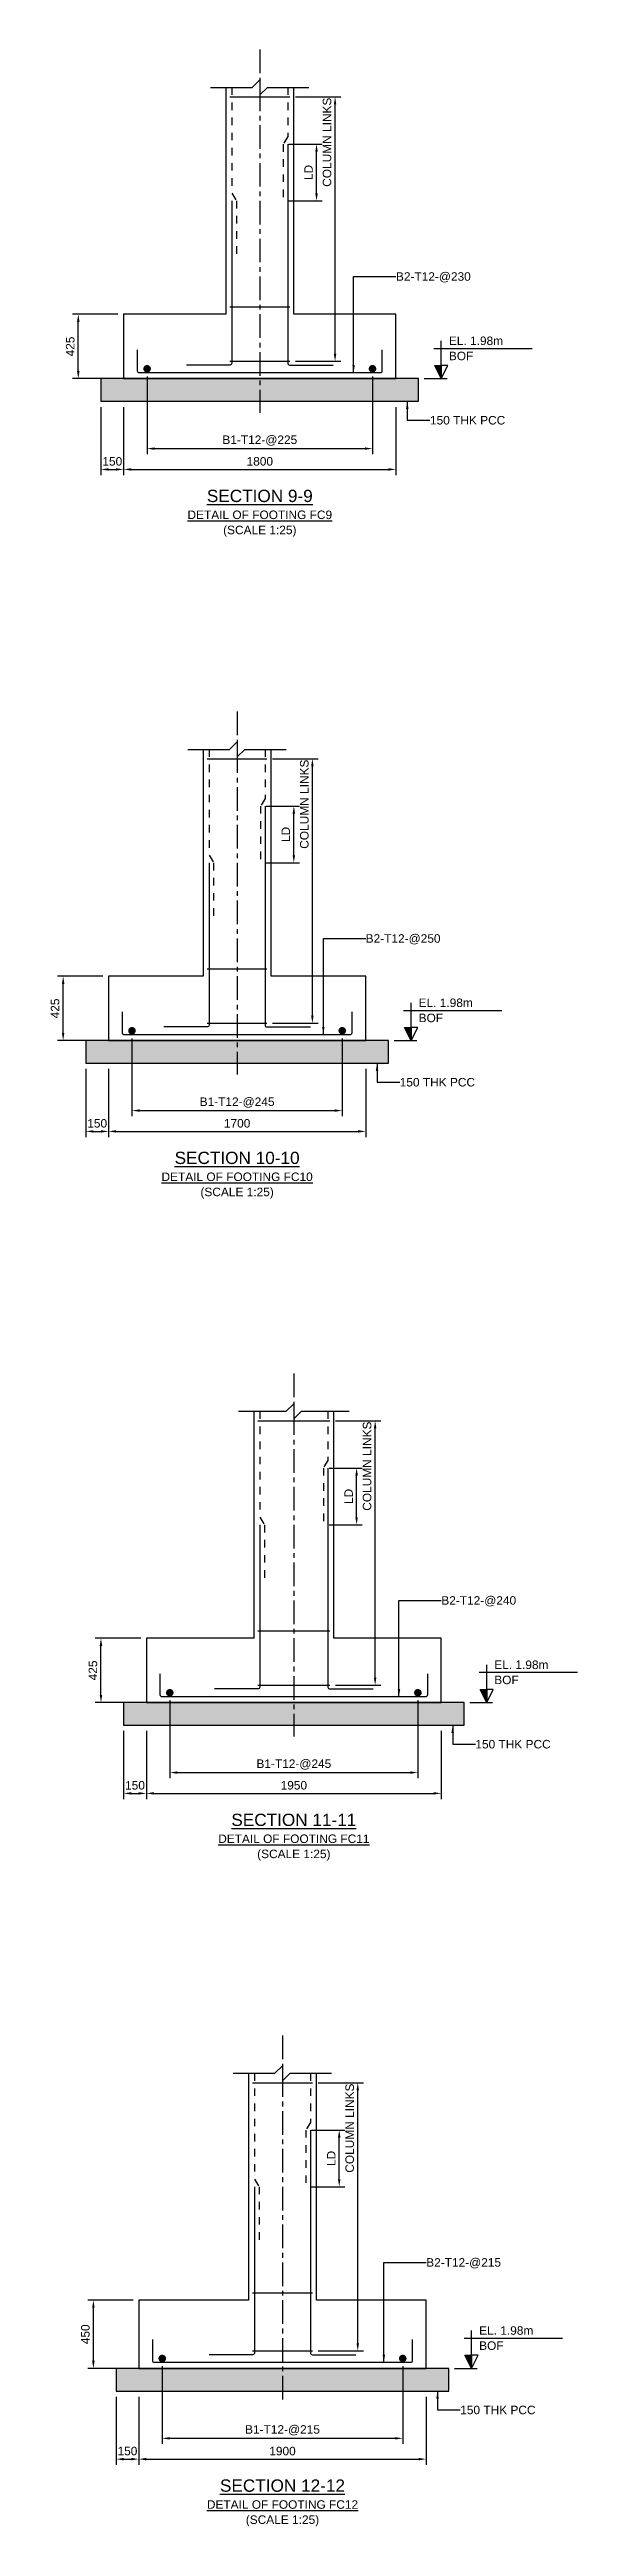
# Model space of a CAD drawing. Header units: inches. Extents: x -3602 to 70100, y -209600 to 630.
# Drawn here: x 19040 to 33000, y -204380 to -138900 of the extents above; entities that cross this region are included whole.
import ezdxf
from ezdxf.enums import TextEntityAlignment as Align

# ---------------------------------------------------------------- set-up
doc = ezdxf.new("R2010")
doc.units = ezdxf.units.IN
doc.header["$LTSCALE"] = 1000
doc.header["$MEASUREMENT"] = 0
doc.linetypes.add('Cline', pattern=[1, 0.625, -0.125, 0.125, -0.125])
doc.linetypes.add('Dashed', pattern=[0.6, 0.2, -0.2, 0.2])
for name, color, linetype in [('Center Line', 1, 'Continuous'), ('Concrete Line', 2, 'Continuous'), ('Dim', 31, 'Continuous'), ('Labels', 4, 'Continuous'), ('PCC', 2, 'Continuous'), ('Reinforcement', 4, 'Continuous'), ('Section Mark', 5, 'Continuous'), ('Solid', 25, 'Continuous'), ('Text', 31, 'Continuous')]:
    doc.layers.add(name, color=color, linetype=linetype)
doc.styles.add('SC-FTG1', font='SansSerif')
doc.styles.add('SC-FTG2', font='SansSerif')
doc.dimstyles.new('RccFooting', dxfattribs={"dimtxt": 225, "dimasz": 200, "dimexe": 150, "dimexo": 150, "dimgap": 100, "dimtad": 1, "dimtoh": 1, "dimdec": 4, "dimlfac": 0.25, "dimzin": 0, "dimdsep": 46, "dimtxsty": 'SC-FTG2', "dimcen": 0.09, "dimclrd": 8, "dimclre": 8, "dimclrt": 31, "dimadec": 0, "dimazin": 0, "dimtfac": 1, "dimtdec": 0, "dimtix": 1, "dimtofl": 0, "dimtmove": 0, "dimatfit": 3, "dimfxl": 1, "dimtolj": 1, "dimtzin": 0, "dimarcsym": 0})

msp = doc.modelspace()

# ---------------------------------------------------------------- texts
at = {"layer": 'Dim', "style": 'SC-FTG2'}
for s, p in [('B2-T12-@230', (28200, -144900)), ('150 THK PCC', (29100, -148700)), ('B2-T12-@250', (27400, -162400)), ('150 THK PCC', (28300, -166200)), ('B2-T12-@240', (29400, -179900)), ('150 THK PCC', (30300, -183700)), ('B2-T12-@215', (29000, -197400)), ('150 THK PCC', (29900, -201300))]:
    msp.add_text(s, height=225, dxfattribs=at).set_placement(p, align=Align.MIDDLE_LEFT)
at = {"layer": 'Labels', "style": 'SC-FTG1'}
for s, p in [('%%USECTION 9-9', (24600, -150700)), ('%%USECTION 10-10', (24000, -168200)), ('%%USECTION 11-11', (25500, -185700)), ('%%USECTION 12-12', (25200, -203300))]:
    msp.add_text(s, height=325, dxfattribs=at).set_placement(p, align=Align.MIDDLE_CENTER)
at = {"layer": 'Text', "style": 'SC-FTG2'}
for s, p in [('EL. 1.98m', (29600, -146600)), ('BOF', (29600, -147000)), ('EL. 1.98m', (28800, -164100)), ('BOF', (28800, -164500)), ('EL. 1.98m', (30800, -181600)), ('BOF', (30800, -182000)), ('EL. 1.98m', (30400, -199200)), ('BOF', (30400, -199600))]:
    msp.add_text(s, height=225, dxfattribs=at).set_placement(p, align=Align.MIDDLE_LEFT)
at = {"layer": 'Text', "style": 'SC-FTG1'}
for s, p in [('%%UDETAIL OF FOOTING FC9', (24600, -151200)), ('(SCALE 1:25)', (24600, -151600)), ('%%UDETAIL OF FOOTING FC10', (24000, -168700)), ('(SCALE 1:25)', (24000, -169100)), ('%%UDETAIL OF FOOTING FC11', (25500, -186200)), ('(SCALE 1:25)', (25500, -186600)), ('%%UDETAIL OF FOOTING FC12', (25200, -203800)), ('(SCALE 1:25)', (25200, -204200))]:
    msp.add_text(s, height=225, dxfattribs=at).set_placement(p, align=Align.MIDDLE_CENTER)

# ---------------------------------------------------------------- blocks, each defined once
blk = doc.blocks.new('*D114')
at = {"color": 8, "linetype": 'ByBlock', "lineweight": -2}
for p, q in [((20800, -200950), (20800, -202750)), ((21400, -200950), (21400, -202750)), ((21000, -202600), (21200, -202600))]:
    blk.add_line(p, q, dxfattribs=at)
at = {"color": 8}
for points in [[(20800, -202600), (21000, -202567), (21000, -202633)], [(21400, -202600), (21200, -202633), (21200, -202567)]]:
    blk.add_solid(points, dxfattribs=at)
at = {"layer": 'DEFPOINTS', "color": 31}
for p in [(20800, -200800), (21400, -200800), (20800, -202600)]:
    blk.add_point(p, dxfattribs=at)
at = {"color": 31, "insert": (21100, -202388), "char_height": 225, "attachment_point": 5, "style": 'SC-FTG2'}
blk.add_mtext('\\A1;150', dxfattribs=at)
blk = doc.blocks.new('*D115')
at = {"color": 8, "linetype": 'ByBlock', "lineweight": -2}
for p, q in [((21400, -200950), (21400, -202750)), ((29000, -200950), (29000, -202750)), ((21600, -202600), (28800, -202600))]:
    blk.add_line(p, q, dxfattribs=at)
at = {"color": 8}
for points in [[(21400, -202600), (21600, -202567), (21600, -202633)], [(29000, -202600), (28800, -202633), (28800, -202567)]]:
    blk.add_solid(points, dxfattribs=at)
at = {"layer": 'DEFPOINTS', "color": 31}
for p in [(21400, -200800), (29000, -200800), (21400, -202600)]:
    blk.add_point(p, dxfattribs=at)
at = {"color": 31, "insert": (25200, -202388), "char_height": 225, "attachment_point": 5, "style": 'SC-FTG2'}
blk.add_mtext('\\A1;1900', dxfattribs=at)
blk = doc.blocks.new('*D116')
at = {"color": 8, "linetype": 'ByBlock', "lineweight": -2}
for p, q in [((21250, -198400), (20050, -198400)), ((20200, -200000), (20200, -198600)), ((21250, -200200), (20050, -200200))]:
    blk.add_line(p, q, dxfattribs=at)
at = {"color": 8}
for points in [[(20200, -198400), (20233, -198600), (20167, -198600)], [(20200, -200200), (20167, -200000), (20233, -200000)]]:
    blk.add_solid(points, dxfattribs=at)
at = {"layer": 'DEFPOINTS', "color": 31}
for p in [(21400, -198400), (20200, -200200), (21400, -200200)]:
    blk.add_point(p, dxfattribs=at)
at = {"color": 31, "insert": (19988, -199300), "char_height": 225, "attachment_point": 5, "rotation": 90, "style": 'SC-FTG2'}
blk.add_mtext('\\A1;450', dxfattribs=at)
blk = doc.blocks.new('*D117')
at = {"color": 8, "linetype": 'ByBlock', "lineweight": -2}
for p, q in [((22020, -200140), (22020, -202200)), ((28380, -200140), (28380, -202200)), ((22220, -202050), (28180, -202050))]:
    blk.add_line(p, q, dxfattribs=at)
at = {"color": 8}
for points in [[(22020, -202050), (22220, -202017), (22220, -202083)], [(28380, -202050), (28180, -202083), (28180, -202017)]]:
    blk.add_solid(points, dxfattribs=at)
at = {"layer": 'DEFPOINTS', "color": 31}
for p in [(22020, -199990), (28380, -199990), (22020, -202050)]:
    blk.add_point(p, dxfattribs=at)
at = {"color": 31, "insert": (25200, -201838), "char_height": 225, "attachment_point": 5, "style": 'SC-FTG2'}
blk.add_mtext('\\A1;B1-T12-@215', dxfattribs=at)
blk = doc.blocks.new('*D118')
at = {"color": 8, "linetype": 'ByBlock', "lineweight": -2}
for p, q in [((25970, -193900), (26850, -193900)), ((26700, -195200), (26700, -194100)), ((25970, -195400), (26850, -195400))]:
    blk.add_line(p, q, dxfattribs=at)
at = {"color": 8}
for points in [[(26700, -193900), (26733, -194100), (26667, -194100)], [(26700, -195400), (26667, -195200), (26733, -195200)]]:
    blk.add_solid(points, dxfattribs=at)
at = {"layer": 'DEFPOINTS', "color": 31}
for p in [(25820, -193900), (25820, -195400), (26700, -195400)]:
    blk.add_point(p, dxfattribs=at)
at = {"color": 31, "insert": (26488, -194650), "char_height": 225, "attachment_point": 5, "rotation": 90, "style": 'SC-FTG2'}
blk.add_mtext('\\A1;LD', dxfattribs=at)
blk = doc.blocks.new('*D119')
at = {"color": 8, "linetype": 'ByBlock', "lineweight": -2}
for p, q in [((26140, -192650), (27340, -192650)), ((27190, -199540), (27190, -192850)), ((26140, -199740), (27340, -199740))]:
    blk.add_line(p, q, dxfattribs=at)
at = {"color": 8}
for points in [[(27190, -192650), (27223, -192850), (27157, -192850)], [(27190, -199740), (27157, -199540), (27223, -199540)]]:
    blk.add_solid(points, dxfattribs=at)
at = {"layer": 'DEFPOINTS', "color": 31}
for p in [(25990, -192650), (25990, -199740), (27190, -199740)]:
    blk.add_point(p, dxfattribs=at)
at = {"color": 31, "insert": (26978, -193850), "char_height": 225, "attachment_point": 5, "rotation": 90, "style": 'SC-FTG2'}
blk.add_mtext('\\A1;COLUMN LINKS', dxfattribs=at)
blk = doc.blocks.new('*D104')
at = {"color": 8, "linetype": 'ByBlock', "lineweight": -2}
for p, q in [((21000, -183350), (21000, -185150)), ((21600, -183350), (21600, -185150)), ((21200, -185000), (21400, -185000))]:
    blk.add_line(p, q, dxfattribs=at)
at = {"color": 8}
for points in [[(21000, -185000), (21200, -184967), (21200, -185033)], [(21600, -185000), (21400, -185033), (21400, -184967)]]:
    blk.add_solid(points, dxfattribs=at)
at = {"layer": 'DEFPOINTS', "color": 31}
for p in [(21000, -183200), (21600, -183200), (21000, -185000)]:
    blk.add_point(p, dxfattribs=at)
at = {"color": 31, "insert": (21300, -184788), "char_height": 225, "attachment_point": 5, "style": 'SC-FTG2'}
blk.add_mtext('\\A1;150', dxfattribs=at)
blk = doc.blocks.new('*D105')
at = {"color": 8, "linetype": 'ByBlock', "lineweight": -2}
for p, q in [((21600, -183350), (21600, -185150)), ((29400, -183350), (29400, -185150)), ((21800, -185000), (29200, -185000))]:
    blk.add_line(p, q, dxfattribs=at)
at = {"color": 8}
for points in [[(21600, -185000), (21800, -184967), (21800, -185033)], [(29400, -185000), (29200, -185033), (29200, -184967)]]:
    blk.add_solid(points, dxfattribs=at)
at = {"layer": 'DEFPOINTS', "color": 31}
for p in [(21600, -183200), (29400, -183200), (21600, -185000)]:
    blk.add_point(p, dxfattribs=at)
at = {"color": 31, "insert": (25500, -184788), "char_height": 225, "attachment_point": 5, "style": 'SC-FTG2'}
blk.add_mtext('\\A1;1950', dxfattribs=at)
blk = doc.blocks.new('*D106')
at = {"color": 8, "linetype": 'ByBlock', "lineweight": -2}
for p, q in [((21450, -180900), (20250, -180900)), ((20400, -182400), (20400, -181100)), ((21450, -182600), (20250, -182600))]:
    blk.add_line(p, q, dxfattribs=at)
at = {"color": 8}
for points in [[(20400, -180900), (20433, -181100), (20367, -181100)], [(20400, -182600), (20367, -182400), (20433, -182400)]]:
    blk.add_solid(points, dxfattribs=at)
at = {"layer": 'DEFPOINTS', "color": 31}
for p in [(21600, -180900), (20400, -182600), (21600, -182600)]:
    blk.add_point(p, dxfattribs=at)
at = {"color": 31, "insert": (20188, -181750), "char_height": 225, "attachment_point": 5, "rotation": 90, "style": 'SC-FTG2'}
blk.add_mtext('\\A1;425', dxfattribs=at)
blk = doc.blocks.new('*D107')
at = {"color": 8, "linetype": 'ByBlock', "lineweight": -2}
for p, q in [((22220, -182540), (22220, -184600)), ((28780, -182540), (28780, -184600)), ((22420, -184450), (28580, -184450))]:
    blk.add_line(p, q, dxfattribs=at)
at = {"color": 8}
for points in [[(22220, -184450), (22420, -184417), (22420, -184483)], [(28780, -184450), (28580, -184483), (28580, -184417)]]:
    blk.add_solid(points, dxfattribs=at)
at = {"layer": 'DEFPOINTS', "color": 31}
for p in [(22220, -182390), (28780, -182390), (22220, -184450)]:
    blk.add_point(p, dxfattribs=at)
at = {"color": 31, "insert": (25500, -184238), "char_height": 225, "attachment_point": 5, "style": 'SC-FTG2'}
blk.add_mtext('\\A1;B1-T12-@245', dxfattribs=at)
blk = doc.blocks.new('*D108')
at = {"color": 8, "linetype": 'ByBlock', "lineweight": -2}
for p, q in [((26430, -176400), (27310, -176400)), ((27160, -177700), (27160, -176600)), ((26430, -177900), (27310, -177900))]:
    blk.add_line(p, q, dxfattribs=at)
at = {"color": 8}
for points in [[(27160, -176400), (27193, -176600), (27127, -176600)], [(27160, -177900), (27127, -177700), (27193, -177700)]]:
    blk.add_solid(points, dxfattribs=at)
at = {"layer": 'DEFPOINTS', "color": 31}
for p in [(26280, -176400), (26280, -177900), (27160, -177900)]:
    blk.add_point(p, dxfattribs=at)
at = {"color": 31, "insert": (26948, -177150), "char_height": 225, "attachment_point": 5, "rotation": 90, "style": 'SC-FTG2'}
blk.add_mtext('\\A1;LD', dxfattribs=at)
blk = doc.blocks.new('*D109')
at = {"color": 8, "linetype": 'ByBlock', "lineweight": -2}
for p, q in [((26600, -175150), (27800, -175150)), ((27650, -181940), (27650, -175350)), ((26600, -182140), (27800, -182140))]:
    blk.add_line(p, q, dxfattribs=at)
at = {"color": 8}
for points in [[(27650, -175150), (27683, -175350), (27617, -175350)], [(27650, -182140), (27617, -181940), (27683, -181940)]]:
    blk.add_solid(points, dxfattribs=at)
at = {"layer": 'DEFPOINTS', "color": 31}
for p in [(26450, -175150), (26450, -182140), (27650, -182140)]:
    blk.add_point(p, dxfattribs=at)
at = {"color": 31, "insert": (27438, -176350), "char_height": 225, "attachment_point": 5, "rotation": 90, "style": 'SC-FTG2'}
blk.add_mtext('\\A1;COLUMN LINKS', dxfattribs=at)
blk = doc.blocks.new('*D94')
at = {"color": 8, "linetype": 'ByBlock', "lineweight": -2}
for p, q in [((20000, -165850), (20000, -167650)), ((20600, -165850), (20600, -167650)), ((20200, -167500), (20400, -167500))]:
    blk.add_line(p, q, dxfattribs=at)
at = {"color": 8}
for points in [[(20000, -167500), (20200, -167467), (20200, -167533)], [(20600, -167500), (20400, -167533), (20400, -167467)]]:
    blk.add_solid(points, dxfattribs=at)
at = {"layer": 'DEFPOINTS', "color": 31}
for p in [(20000, -165700), (20600, -165700), (20000, -167500)]:
    blk.add_point(p, dxfattribs=at)
at = {"color": 31, "insert": (20300, -167288), "char_height": 225, "attachment_point": 5, "style": 'SC-FTG2'}
blk.add_mtext('\\A1;150', dxfattribs=at)
blk = doc.blocks.new('*D95')
at = {"color": 8, "linetype": 'ByBlock', "lineweight": -2}
for p, q in [((20600, -165850), (20600, -167650)), ((27400, -165850), (27400, -167650)), ((20800, -167500), (27200, -167500))]:
    blk.add_line(p, q, dxfattribs=at)
at = {"color": 8}
for points in [[(20600, -167500), (20800, -167467), (20800, -167533)], [(27400, -167500), (27200, -167533), (27200, -167467)]]:
    blk.add_solid(points, dxfattribs=at)
at = {"layer": 'DEFPOINTS', "color": 31}
for p in [(20600, -165700), (27400, -165700), (20600, -167500)]:
    blk.add_point(p, dxfattribs=at)
at = {"color": 31, "insert": (24000, -167288), "char_height": 225, "attachment_point": 5, "style": 'SC-FTG2'}
blk.add_mtext('\\A1;1700', dxfattribs=at)
blk = doc.blocks.new('*D96')
at = {"color": 8, "linetype": 'ByBlock', "lineweight": -2}
for p, q in [((20450, -163400), (19250, -163400)), ((19400, -164900), (19400, -163600)), ((20450, -165100), (19250, -165100))]:
    blk.add_line(p, q, dxfattribs=at)
at = {"color": 8}
for points in [[(19400, -163400), (19433, -163600), (19367, -163600)], [(19400, -165100), (19367, -164900), (19433, -164900)]]:
    blk.add_solid(points, dxfattribs=at)
at = {"layer": 'DEFPOINTS', "color": 31}
for p in [(20600, -163400), (19400, -165100), (20600, -165100)]:
    blk.add_point(p, dxfattribs=at)
at = {"color": 31, "insert": (19188, -164250), "char_height": 225, "attachment_point": 5, "rotation": 90, "style": 'SC-FTG2'}
blk.add_mtext('\\A1;425', dxfattribs=at)
blk = doc.blocks.new('*D97')
at = {"color": 8, "linetype": 'ByBlock', "lineweight": -2}
for p, q in [((21220, -165040), (21220, -167100)), ((26780, -165040), (26780, -167100)), ((21420, -166950), (26580, -166950))]:
    blk.add_line(p, q, dxfattribs=at)
at = {"color": 8}
for points in [[(21220, -166950), (21420, -166917), (21420, -166983)], [(26780, -166950), (26580, -166983), (26580, -166917)]]:
    blk.add_solid(points, dxfattribs=at)
at = {"layer": 'DEFPOINTS', "color": 31}
for p in [(21220, -164890), (26780, -164890), (21220, -166950)]:
    blk.add_point(p, dxfattribs=at)
at = {"color": 31, "insert": (24000, -166738), "char_height": 225, "attachment_point": 5, "style": 'SC-FTG2'}
blk.add_mtext('\\A1;B1-T12-@245', dxfattribs=at)
blk = doc.blocks.new('*D98')
at = {"color": 8, "linetype": 'ByBlock', "lineweight": -2}
for p, q in [((24770, -158900), (25650, -158900)), ((25500, -160200), (25500, -159100)), ((24770, -160400), (25650, -160400))]:
    blk.add_line(p, q, dxfattribs=at)
at = {"color": 8}
for points in [[(25500, -158900), (25533, -159100), (25467, -159100)], [(25500, -160400), (25467, -160200), (25533, -160200)]]:
    blk.add_solid(points, dxfattribs=at)
at = {"layer": 'DEFPOINTS', "color": 31}
for p in [(24620, -158900), (24620, -160400), (25500, -160400)]:
    blk.add_point(p, dxfattribs=at)
at = {"color": 31, "insert": (25288, -159650), "char_height": 225, "attachment_point": 5, "rotation": 90, "style": 'SC-FTG2'}
blk.add_mtext('\\A1;LD', dxfattribs=at)
blk = doc.blocks.new('*D99')
at = {"color": 8, "linetype": 'ByBlock', "lineweight": -2}
for p, q in [((24940, -157650), (26140, -157650)), ((25990, -164440), (25990, -157850)), ((24940, -164640), (26140, -164640))]:
    blk.add_line(p, q, dxfattribs=at)
at = {"color": 8}
for points in [[(25990, -157650), (26023, -157850), (25957, -157850)], [(25990, -164640), (25957, -164440), (26023, -164440)]]:
    blk.add_solid(points, dxfattribs=at)
at = {"layer": 'DEFPOINTS', "color": 31}
for p in [(24790, -157650), (24790, -164640), (25990, -164640)]:
    blk.add_point(p, dxfattribs=at)
at = {"color": 31, "insert": (25778, -158850), "char_height": 225, "attachment_point": 5, "rotation": 90, "style": 'SC-FTG2'}
blk.add_mtext('\\A1;COLUMN LINKS', dxfattribs=at)
blk = doc.blocks.new('*D84')
at = {"color": 8, "linetype": 'ByBlock', "lineweight": -2}
for p, q in [((20400, -148350), (20400, -150150)), ((21000, -148350), (21000, -150150)), ((20600, -150000), (20800, -150000))]:
    blk.add_line(p, q, dxfattribs=at)
at = {"color": 8}
for points in [[(20400, -150000), (20600, -149967), (20600, -150033)], [(21000, -150000), (20800, -150033), (20800, -149967)]]:
    blk.add_solid(points, dxfattribs=at)
at = {"layer": 'DEFPOINTS', "color": 31}
for p in [(20400, -148200), (21000, -148200), (20400, -150000)]:
    blk.add_point(p, dxfattribs=at)
at = {"color": 31, "insert": (20700, -149788), "char_height": 225, "attachment_point": 5, "style": 'SC-FTG2'}
blk.add_mtext('\\A1;150', dxfattribs=at)
blk = doc.blocks.new('*D85')
at = {"color": 8, "linetype": 'ByBlock', "lineweight": -2}
for p, q in [((21000, -148350), (21000, -150150)), ((28200, -148350), (28200, -150150)), ((21200, -150000), (28000, -150000))]:
    blk.add_line(p, q, dxfattribs=at)
at = {"color": 8}
for points in [[(21000, -150000), (21200, -149967), (21200, -150033)], [(28200, -150000), (28000, -150033), (28000, -149967)]]:
    blk.add_solid(points, dxfattribs=at)
at = {"layer": 'DEFPOINTS', "color": 31}
for p in [(21000, -148200), (28200, -148200), (21000, -150000)]:
    blk.add_point(p, dxfattribs=at)
at = {"color": 31, "insert": (24600, -149788), "char_height": 225, "attachment_point": 5, "style": 'SC-FTG2'}
blk.add_mtext('\\A1;1800', dxfattribs=at)
blk = doc.blocks.new('*D86')
at = {"color": 8, "linetype": 'ByBlock', "lineweight": -2}
for p, q in [((20850, -145900), (19650, -145900)), ((19800, -147400), (19800, -146100)), ((20850, -147600), (19650, -147600))]:
    blk.add_line(p, q, dxfattribs=at)
at = {"color": 8}
for points in [[(19800, -145900), (19833, -146100), (19767, -146100)], [(19800, -147600), (19767, -147400), (19833, -147400)]]:
    blk.add_solid(points, dxfattribs=at)
at = {"layer": 'DEFPOINTS', "color": 31}
for p in [(21000, -145900), (19800, -147600), (21000, -147600)]:
    blk.add_point(p, dxfattribs=at)
at = {"color": 31, "insert": (19588, -146750), "char_height": 225, "attachment_point": 5, "rotation": 90, "style": 'SC-FTG2'}
blk.add_mtext('\\A1;425', dxfattribs=at)
blk = doc.blocks.new('*D87')
at = {"color": 8, "linetype": 'ByBlock', "lineweight": -2}
for p, q in [((21620, -147540), (21620, -149600)), ((27580, -147540), (27580, -149600)), ((21820, -149450), (27380, -149450))]:
    blk.add_line(p, q, dxfattribs=at)
at = {"color": 8}
for points in [[(21620, -149450), (21820, -149417), (21820, -149483)], [(27580, -149450), (27380, -149483), (27380, -149417)]]:
    blk.add_solid(points, dxfattribs=at)
at = {"layer": 'DEFPOINTS', "color": 31}
for p in [(21620, -147390), (27580, -147390), (21620, -149450)]:
    blk.add_point(p, dxfattribs=at)
at = {"color": 31, "insert": (24600, -149238), "char_height": 225, "attachment_point": 5, "style": 'SC-FTG2'}
blk.add_mtext('\\A1;B1-T12-@225', dxfattribs=at)
blk = doc.blocks.new('*D88')
at = {"color": 8, "linetype": 'ByBlock', "lineweight": -2}
for p, q in [((25370, -141400), (26250, -141400)), ((26100, -142700), (26100, -141600)), ((25370, -142900), (26250, -142900))]:
    blk.add_line(p, q, dxfattribs=at)
at = {"color": 8}
for points in [[(26100, -141400), (26133, -141600), (26067, -141600)], [(26100, -142900), (26067, -142700), (26133, -142700)]]:
    blk.add_solid(points, dxfattribs=at)
at = {"layer": 'DEFPOINTS', "color": 31}
for p in [(25220, -141400), (25220, -142900), (26100, -142900)]:
    blk.add_point(p, dxfattribs=at)
at = {"color": 31, "insert": (25888, -142150), "char_height": 225, "attachment_point": 5, "rotation": 90, "style": 'SC-FTG2'}
blk.add_mtext('\\A1;LD', dxfattribs=at)
blk = doc.blocks.new('*D89')
at = {"color": 8, "linetype": 'ByBlock', "lineweight": -2}
for p, q in [((25540, -140150), (26740, -140150)), ((26590, -146940), (26590, -140350)), ((25540, -147140), (26740, -147140))]:
    blk.add_line(p, q, dxfattribs=at)
at = {"color": 8}
for points in [[(26590, -140150), (26623, -140350), (26557, -140350)], [(26590, -147140), (26557, -146940), (26623, -146940)]]:
    blk.add_solid(points, dxfattribs=at)
at = {"layer": 'DEFPOINTS', "color": 31}
for p in [(25390, -140150), (25390, -147140), (26590, -147140)]:
    blk.add_point(p, dxfattribs=at)
at = {"color": 31, "insert": (26378, -141350), "char_height": 225, "attachment_point": 5, "rotation": 90, "style": 'SC-FTG2'}
blk.add_mtext('\\A1;COLUMN LINKS', dxfattribs=at)

# ---------------------------------------------------------------- dimensions: what is measured, and where the dimension line sits
at = {"layer": 'Dim'}
for base, p1, p2, text, picture, middle in [((26590, -140150), (25390, -147140), (25390, -140150), 'COLUMN LINKS', '*D89', (26590, -141350)), ((26100, -141400), (25220, -142900), (25220, -141400), 'LD', '*D88', (26100, -142150)), ((25990, -157650), (24790, -164640), (24790, -157650), 'COLUMN LINKS', '*D99', (25990, -158850)), ((25500, -158900), (24620, -160400), (24620, -158900), 'LD', '*D98', (25500, -159650)), ((27650, -175150), (26450, -182140), (26450, -175150), 'COLUMN LINKS', '*D109', (27650, -176350)), ((27160, -176400), (26280, -177900), (26280, -176400), 'LD', '*D108', (27160, -177150)), ((27190, -192650), (25990, -199740), (25990, -192650), 'COLUMN LINKS', '*D119', (27190, -193850)), ((26700, -193900), (25820, -195400), (25820, -193900), 'LD', '*D118', (26700, -194650))]:
    dim = msp.add_linear_dim(base=base, p1=p1, p2=p2, angle=90, text=text, dimstyle='RccFooting', override={"dimjust": 0}, dxfattribs=at)
    dim.commit()
    dim.dimension.update_dxf_attribs({"geometry": picture, "text_midpoint": middle, "dimtype": 129})
for p1, p2, distance, text, picture, middle in [((21000, -147600), (21000, -145900), 1200, '425', '*D86', (19800, -146750)), ((21620, -147390), (27580, -147390), -2060, 'B1-T12-@225', '*D87', (24600, -149450)), ((20400, -148200), (21000, -148200), -1800, '150', '*D84', (20700, -150000)), ((21000, -148200), (28200, -148200), -1800, '1800', '*D85', (24600, -150000)), ((20600, -165100), (20600, -163400), 1200, '425', '*D96', (19400, -164250)), ((21220, -164890), (26780, -164890), -2060, 'B1-T12-@245', '*D97', (24000, -166950)), ((20000, -165700), (20600, -165700), -1800, '150', '*D94', (20300, -167500)), ((20600, -165700), (27400, -165700), -1800, '1700', '*D95', (24000, -167500)), ((21600, -182600), (21600, -180900), 1200, '425', '*D106', (20400, -181750)), ((22220, -182390), (28780, -182390), -2060, 'B1-T12-@245', '*D107', (25500, -184450)), ((21000, -183200), (21600, -183200), -1800, '150', '*D104', (21300, -185000)), ((21600, -183200), (29400, -183200), -1800, '1950', '*D105', (25500, -185000)), ((21400, -200200), (21400, -198400), 1200, '450', '*D116', (20200, -199300)), ((22020, -199990), (28380, -199990), -2060, 'B1-T12-@215', '*D117', (25200, -202050)), ((20800, -200800), (21400, -200800), -1800, '150', '*D114', (21100, -202600)), ((21400, -200800), (29000, -200800), -1800, '1900', '*D115', (25200, -202600))]:
    dim = msp.add_aligned_dim(p1=p1, p2=p2, distance=distance, text=text, dimstyle='RccFooting', dxfattribs=at)
    dim.commit()
    dim.dimension.update_dxf_attribs({"geometry": picture, "text_midpoint": middle})

# ---------------------------------------------------------------- hatches: boundary and pattern name
at = {"layer": 'Solid'}
for points in [[(29400, -147600), (29225, -147250), (29400, -147250)], [(20400, -148200), (28800, -148200), (28800, -147600), (20400, -147600)], [(28600, -165100), (28425, -164750), (28600, -164750)], [(20000, -165700), (28000, -165700), (28000, -165100), (20000, -165100)], [(21000, -183200), (30000, -183200), (30000, -182600), (21000, -182600)], [(30600, -182600), (30425, -182250), (30600, -182250)], [(20800, -200800), (29600, -200800), (29600, -200200), (20800, -200200)], [(30200, -200200), (30025, -199850), (30200, -199850)]]:
    msp.add_hatch(color=256, dxfattribs=at).paths.add_polyline_path(points, flags=0)

# ---------------------------------------------------------------- linework, layer by layer
at = {"layer": 'Center Line', "linetype": 'Cline'}
for points in [[(24600, -138900), (24600, -148500)], [(24000, -156400), (24000, -166000)], [(25500, -173900), (25500, -183500)], [(25200, -191400), (25200, -201100)]]:
    msp.add_lwpolyline(points, dxfattribs=at)
at = {"layer": 'Concrete Line'}
for points in [[(23700, -139900), (23700, -145900), (21000, -145900), (21000, -147600), (28200, -147600), (28200, -145900), (25500, -145900), (25500, -139900)], [(23300, -139900), (24400, -139900), (24600, -139700), (24600, -140100), (24800, -139900), (25900, -139900)], [(23100, -157400), (23100, -163400), (20600, -163400), (20600, -165100), (27400, -165100), (27400, -163400), (24900, -163400), (24900, -157400)], [(22700, -157400), (23800, -157400), (24000, -157200), (24000, -157600), (24200, -157400), (25300, -157400)], [(24040, -174900), (25300, -174900), (25500, -174700), (25500, -175100), (25700, -174900), (26960, -174900)], [(24440, -174900), (24440, -180900), (21600, -180900), (21600, -182600), (29400, -182600), (29400, -180900), (26560, -180900), (26560, -174900)], [(24300, -192400), (24300, -198400), (21400, -198400), (21400, -200200), (29000, -200200), (29000, -198400), (26100, -198400), (26100, -192400)], [(23900, -192400), (25000, -192400), (25200, -192200), (25200, -192600), (25400, -192400), (26500, -192400)]]:
    msp.add_lwpolyline(points, dxfattribs=at)
at = {"layer": 'PCC'}
for points in [[(20400, -148200), (28800, -148200), (28800, -147600), (20400, -147600), (20400, -148200)], [(20000, -165700), (28000, -165700), (28000, -165100), (20000, -165100), (20000, -165700)], [(21000, -183200), (30000, -183200), (30000, -182600), (21000, -182600), (21000, -183200)], [(20800, -200800), (29600, -200800), (29600, -200200), (20800, -200200), (20800, -200800)]]:
    msp.add_lwpolyline(points, dxfattribs=at)
at = {"layer": 'Reinforcement', "linetype": 'Dashed'}
for points in [[(23860, -139900), (23860, -142700), (23980, -142900), (23980, -144400)], [(25340, -139900), (25340, -141200), (25220, -141400), (25220, -142900)], [(23260, -157400), (23260, -160200), (23380, -160400), (23380, -161900)], [(24740, -157400), (24740, -158700), (24620, -158900), (24620, -160400)], [(24600, -174900), (24600, -177700), (24720, -177900), (24720, -179400)], [(26400, -174900), (26400, -176200), (26280, -176400), (26280, -177900)], [(24460, -192400), (24460, -195200), (24580, -195400), (24580, -196900)], [(25940, -192400), (25940, -193700), (25820, -193900), (25820, -195400)]]:
    msp.add_lwpolyline(points, dxfattribs=at)
at = {"layer": 'Reinforcement'}
for points in [[(23810, -140150), (25390, -140150)], [(23810, -145700), (25390, -145700)], [(23810, -147140), (25390, -147140)], [(23210, -157650), (24790, -157650)], [(23210, -163200), (24790, -163200)], [(23210, -164640), (24790, -164640)], [(24550, -175150), (26450, -175150)], [(24550, -180700), (26450, -180700)], [(24550, -182140), (26450, -182140)], [(24410, -192650), (25990, -192650)], [(24410, -198200), (25990, -198200)], [(24410, -199740), (25990, -199740)]]:
    msp.add_lwpolyline(points, dxfattribs=at)
for points in [[(25340, -141400), (25340, -147190, 0.4), (25390, -147240), (26540, -147240, 0.4), (26540, -147240), (26540, -147240)], [(23860, -142900), (23860, -147190, -0.4), (23810, -147240), (22660, -147240, 0.4), (22660, -147240), (22660, -147240)], [(21360, -146840), (21360, -147390, 0.4), (21410, -147440), (27790, -147440, 0.4), (27840, -147390), (27840, -146840)], [(24740, -158900), (24740, -164690, 0.4), (24790, -164740), (25940, -164740, 0.4), (25940, -164740), (25940, -164740)], [(23260, -160400), (23260, -164690, -0.4), (23210, -164740), (22060, -164740, 0.4), (22060, -164740), (22060, -164740)], [(20960, -164340), (20960, -164890, 0.4), (21010, -164940), (26990, -164940, 0.4), (27040, -164890), (27040, -164340)], [(26400, -176400), (26400, -182190, 0.4), (26450, -182240), (27600, -182240, 0.4), (27600, -182240), (27600, -182240)], [(24600, -177900), (24600, -182190, -0.4), (24550, -182240), (23400, -182240, 0.4), (23400, -182240), (23400, -182240)], [(21960, -181840), (21960, -182390, 0.4), (22010, -182440), (28990, -182440, 0.4), (29040, -182390), (29040, -181840)], [(25940, -193900), (25940, -199790, 0.4), (25990, -199840), (27140, -199840, 0.4), (27140, -199840), (27140, -199840)], [(24460, -195400), (24460, -199790, -0.4), (24410, -199840), (23260, -199840, 0.4), (23260, -199840), (23260, -199840)], [(21760, -199440), (21760, -199990, 0.4), (21810, -200040), (28590, -200040, 0.4), (28640, -199990), (28640, -199440)]]:
    msp.add_lwpolyline(points, format="xyb", dxfattribs=at)
at = {"layer": 'Reinforcement', "const_width": 100}
for points in [[(21570, -147340, 1), (21670, -147340, 1)], [(27530, -147340, 1), (27630, -147340, 1)], [(21170, -164840, 1), (21270, -164840, 1)], [(26730, -164840, 1), (26830, -164840, 1)], [(22170, -182340, 1), (22270, -182340, 1)], [(28730, -182340, 1), (28830, -182340, 1)], [(21970, -199940, 1), (22070, -199940, 1)], [(28330, -199940, 1), (28430, -199940, 1)]]:
    msp.add_lwpolyline(points, format="xyb", close=True, dxfattribs=at)
at = {"layer": 'Section Mark'}
for p, q in [((28950, -147600), (29550, -147600)), ((28150, -165100), (28750, -165100)), ((30150, -182600), (30750, -182600)), ((29750, -200200), (30350, -200200))]:
    msp.add_line(p, q, dxfattribs=at)
for points in [[(29400, -147600), (29400, -146600)], [(29200, -146800), (31800, -146800)], [(29400, -147600), (29225, -147250), (29400, -147250), (29400, -147600)], [(29400, -147600), (29575, -147250), (29400, -147250), (29400, -147600)], [(28400, -164300), (31000, -164300)], [(28600, -165100), (28600, -164100)], [(28600, -165100), (28425, -164750), (28600, -164750), (28600, -165100)], [(28600, -165100), (28775, -164750), (28600, -164750), (28600, -165100)], [(30400, -181800), (33000, -181800)], [(30600, -182600), (30600, -181600)], [(30600, -182600), (30425, -182250), (30600, -182250), (30600, -182600)], [(30600, -182600), (30775, -182250), (30600, -182250), (30600, -182600)], [(30000, -199400), (32600, -199400)], [(30200, -200200), (30200, -199200)], [(30200, -200200), (30025, -199850), (30200, -199850), (30200, -200200)], [(30200, -200200), (30375, -199850), (30200, -199850), (30200, -200200)]]:
    msp.add_lwpolyline(points, dxfattribs=at)

msp.set_redraw_order([(e.dxf.handle, doc.entitydb.next_handle()) for e in msp.query("TEXT MTEXT ATTDEF DIMENSION ARC_DIMENSION")])  # texts and dimensions are drawn at this point

# ---------------------------------------------------------------- leaders
at = {"layer": 'Dim', "color": 8}
for points in [[(27080, -147440), (27080, -144900), (28200, -144900)], [(28500, -148200), (28500, -148700), (29100, -148700)], [(26280, -164940), (26280, -162400), (27400, -162400)], [(27700, -165700), (27700, -166200), (28300, -166200)], [(28280, -182440), (28280, -179900), (29400, -179900)], [(29700, -183200), (29700, -183700), (30300, -183700)], [(27880, -200040), (27880, -197400), (29000, -197400)], [(29300, -200800), (29300, -201300), (29900, -201300)]]:
    msp.add_leader(points, dimstyle='RccFooting', dxfattribs=at)

doc.saveas('drawing.dxf')
